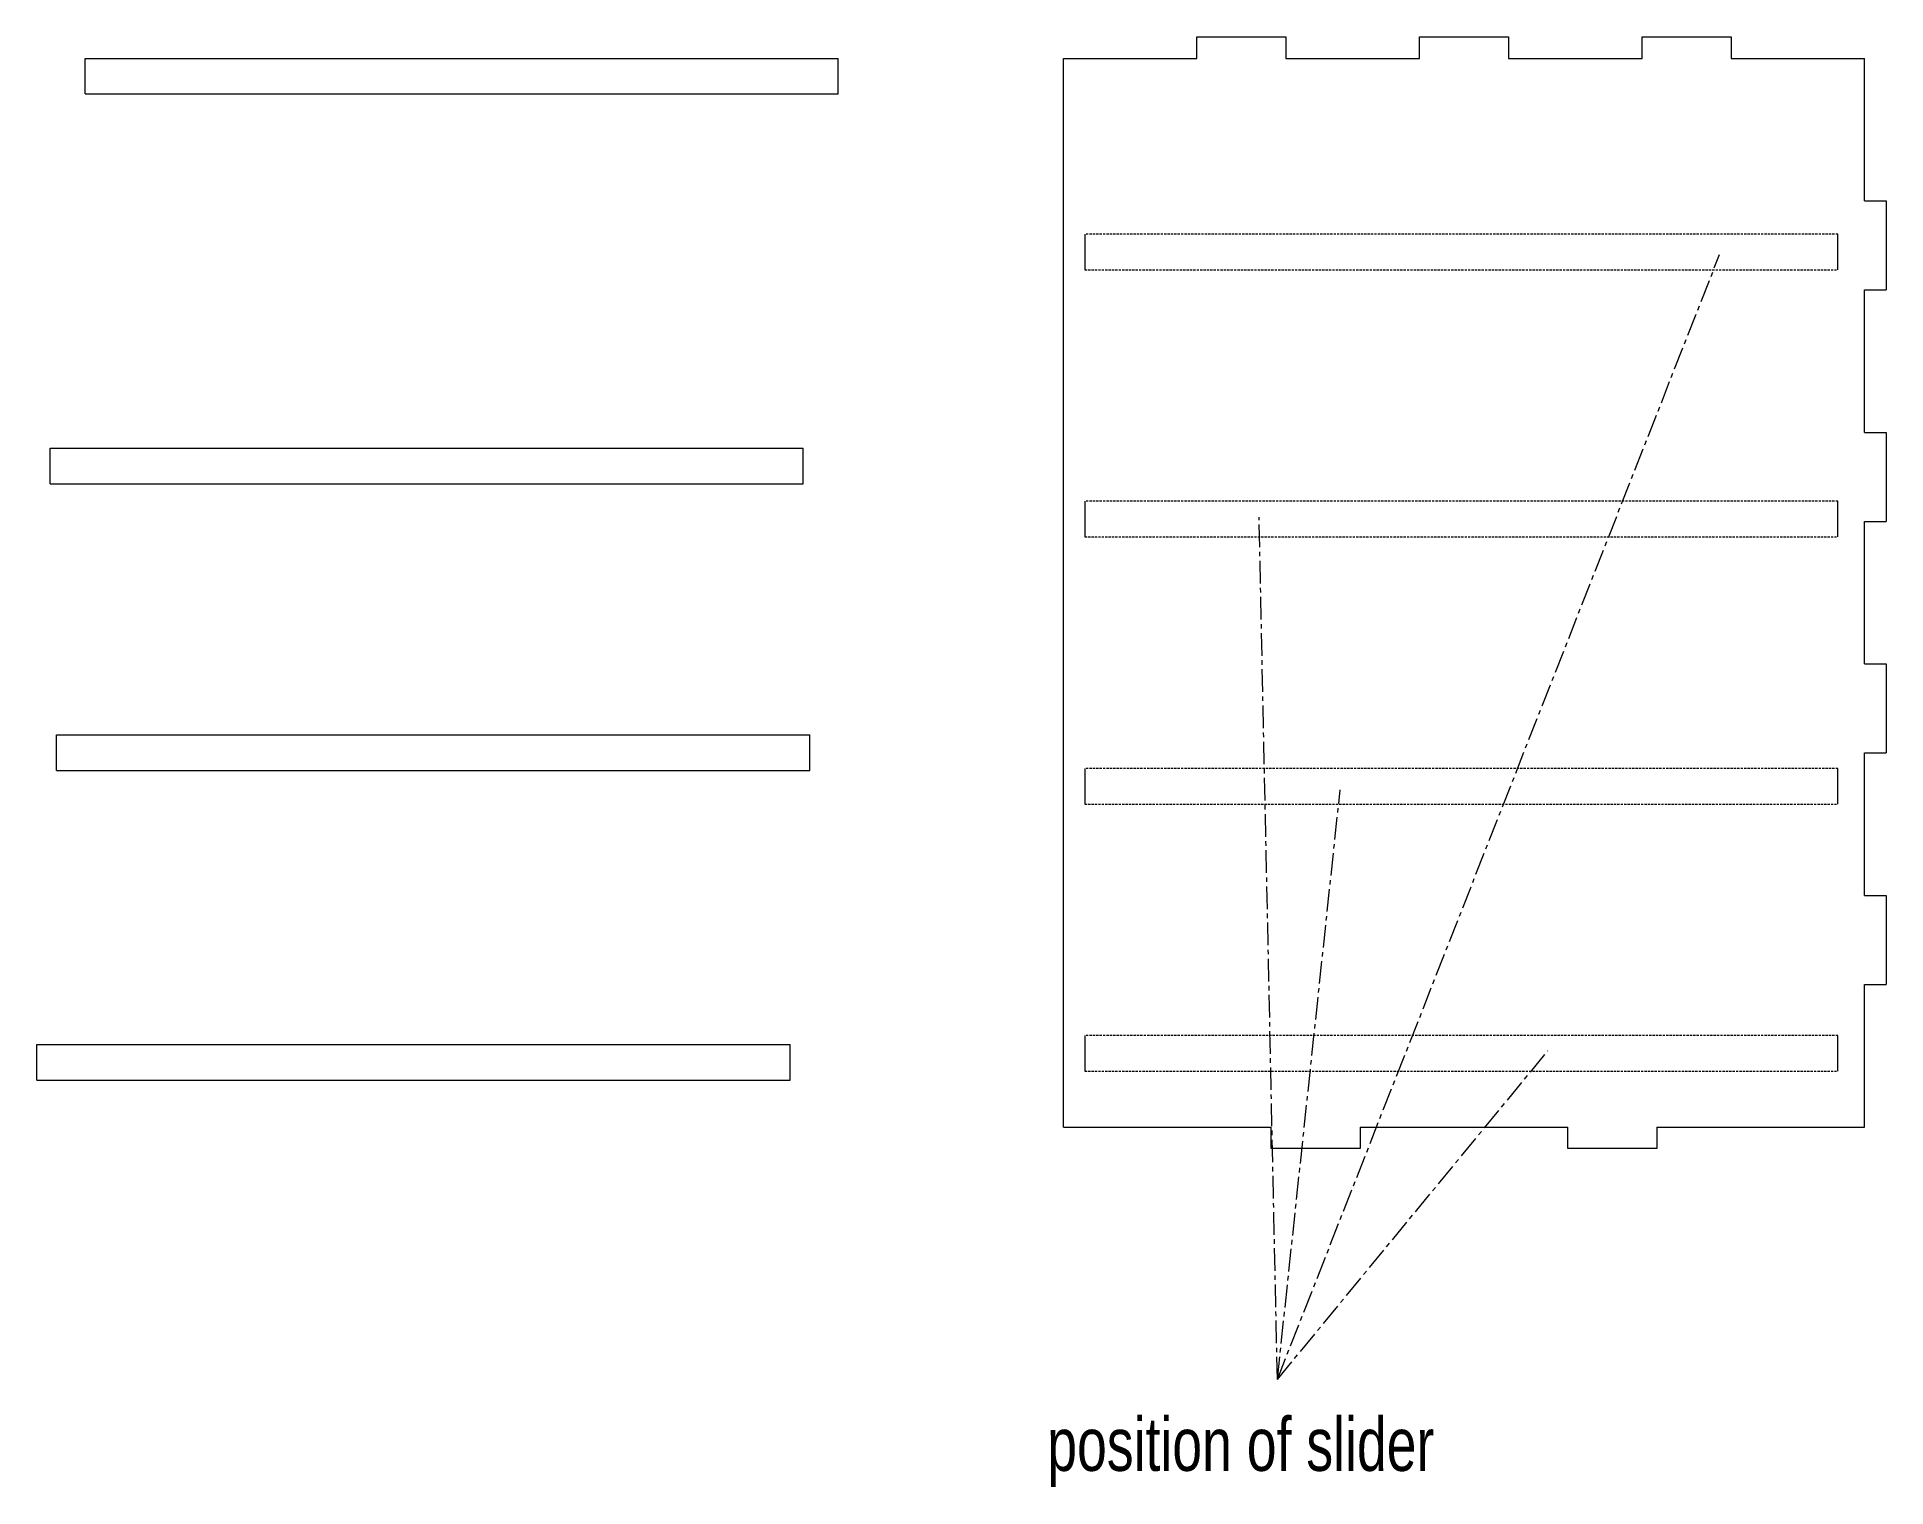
# Model space of a CAD drawing. Header units: millimetres. Extents: x -2066 to 5505, y -2840 to 3131.
# Drawn here: x -961 to 78, y 1740 to 2554 of the extents above; entities that cross this region are included whole.
import ezdxf

# ---------------------------------------------------------------- set-up
doc = ezdxf.new("R2010")
doc.units = ezdxf.units.MM
doc.linetypes.add('CENTERX2', pattern=[20.32, 12.7, -2.54, 2.54, -2.54])
doc.linetypes.add('HIDDEN', pattern=[1.905, 1.27, -0.635])
doc.styles.add('SLDTEXTSTYLE0', font='TXT', dxfattribs={"width": 0.75})

msp = doc.modelspace()

# ---------------------------------------------------------------- texts
at = {"color": 7, "linetype": 'Continuous', "lineweight": 0, "insert": (-393.303, 1779.067), "char_height": 30, "attachment_point": 1, "style": 'SLDTEXTSTYLE0'}
msp.add_mtext('position of slider', dxfattribs=at)

# ---------------------------------------------------------------- linework, layer by layer
at = {"color": 7, "linetype": 'Continuous', "lineweight": 15}
for p, q in [((-309.221, 2542.14), (-309.221, 2554.14)), ((-309.221, 2554.14), (-259.221, 2554.14)), ((-259.221, 2554.14), (-259.221, 2542.14)), ((-184.221, 2542.14), (-184.221, 2554.14)), ((-184.221, 2554.14), (-134.221, 2554.14)), ((-134.221, 2554.14), (-134.221, 2542.14)), ((-59.221, 2542.14), (-59.221, 2554.14)), ((-59.221, 2554.14), (-9.221, 2554.14)), ((-9.221, 2554.14), (-9.221, 2542.14)), ((-933.644, 2542.14), (-510.644, 2542.14)), ((-933.644, 2522.14), (-933.644, 2542.14)), ((-510.644, 2522.14), (-510.644, 2542.14)), ((-384.221, 1942.14), (-384.221, 2542.14)), ((-384.221, 2542.14), (-309.221, 2542.14)), ((-259.221, 2542.14), (-184.221, 2542.14)), ((-134.221, 2542.14), (-59.221, 2542.14)), ((-9.221, 2542.14), (65.779, 2542.14)), ((65.779, 2462.14), (65.779, 2542.14)), ((-933.644, 2522.14), (-510.644, 2522.14)), ((65.779, 2462.14), (77.779, 2462.14)), ((77.779, 2462.14), (77.779, 2412.14)), ((-372.221, 2443.45), (-372.221, 2423.45)), ((50.779, 2423.45), (50.779, 2443.45)), ((65.779, 2412.14), (77.779, 2412.14)), ((65.779, 2332.14), (65.779, 2412.14)), ((65.779, 2332.14), (77.779, 2332.14)), ((77.779, 2332.14), (77.779, 2282.14)), ((-953.366, 2323.32), (-530.366, 2323.32)), ((-953.366, 2303.32), (-953.366, 2323.32)), ((-530.366, 2303.32), (-530.366, 2323.32)), ((-953.366, 2303.32), (-530.366, 2303.32)), ((-372.221, 2293.45), (-372.221, 2273.45)), ((50.779, 2273.45), (50.779, 2293.45)), ((65.779, 2282.14), (77.779, 2282.14)), ((65.779, 2202.14), (65.779, 2282.14)), ((65.779, 2202.14), (77.779, 2202.14)), ((77.779, 2202.14), (77.779, 2152.14)), ((-949.707, 2162.311), (-526.707, 2162.311)), ((-949.707, 2142.311), (-949.707, 2162.311)), ((-526.707, 2142.311), (-526.707, 2162.311)), ((65.779, 2152.14), (77.779, 2152.14)), ((65.779, 2072.14), (65.779, 2152.14)), ((-949.707, 2142.311), (-526.707, 2142.311)), ((-372.221, 2143.45), (-372.221, 2123.45)), ((50.779, 2123.45), (50.779, 2143.45)), ((65.779, 2072.14), (77.779, 2072.14)), ((77.779, 2072.14), (77.779, 2022.14)), ((65.779, 2022.14), (77.779, 2022.14)), ((65.779, 1942.14), (65.779, 2022.14)), ((-960.684, 1988.494), (-537.684, 1988.494)), ((-960.684, 1968.494), (-960.684, 1988.494)), ((-537.684, 1968.494), (-537.684, 1988.494)), ((-372.221, 1993.45), (-372.221, 1973.45)), ((50.779, 1973.45), (50.779, 1993.45)), ((-960.684, 1968.494), (-537.684, 1968.494)), ((-384.221, 1942.14), (-267.554, 1942.14)), ((-267.554, 1930.14), (-267.554, 1942.14)), ((-217.554, 1942.14), (-100.888, 1942.14)), ((-217.554, 1942.14), (-217.554, 1930.14)), ((-100.888, 1930.14), (-100.888, 1942.14)), ((-50.888, 1942.14), (65.779, 1942.14)), ((-50.888, 1942.14), (-50.888, 1930.14)), ((-217.554, 1930.14), (-267.554, 1930.14)), ((-50.888, 1930.14), (-100.888, 1930.14))]:
    msp.add_line(p, q, dxfattribs=at)
at = {"color": 7, "linetype": 'HIDDEN', "lineweight": 15}
for p, q in [((50.779, 2443.45), (-372.221, 2443.45)), ((-372.221, 2423.45), (50.779, 2423.45)), ((50.779, 2293.45), (-372.221, 2293.45)), ((-372.221, 2273.45), (50.779, 2273.45)), ((50.779, 2143.45), (-372.221, 2143.45)), ((-372.221, 2123.45), (50.779, 2123.45)), ((50.779, 1993.45), (-372.221, 1993.45)), ((-372.221, 1973.45), (50.779, 1973.45))]:
    msp.add_line(p, q, dxfattribs=at)
at = {"color": 7, "linetype": 'CENTERX2', "lineweight": 0}
for q in [(-15.667, 2432.042), (-274.318, 2284.465), (-228.762, 2131.367), (-112.181, 1984.865)]:
    msp.add_line((-264.055, 1800.425), q, dxfattribs=at)

msp.set_redraw_order([(e.dxf.handle, doc.entitydb.next_handle()) for e in msp.query("TEXT MTEXT ATTDEF DIMENSION ARC_DIMENSION")])  # texts and dimensions are drawn at this point

doc.saveas('drawing.dxf')
